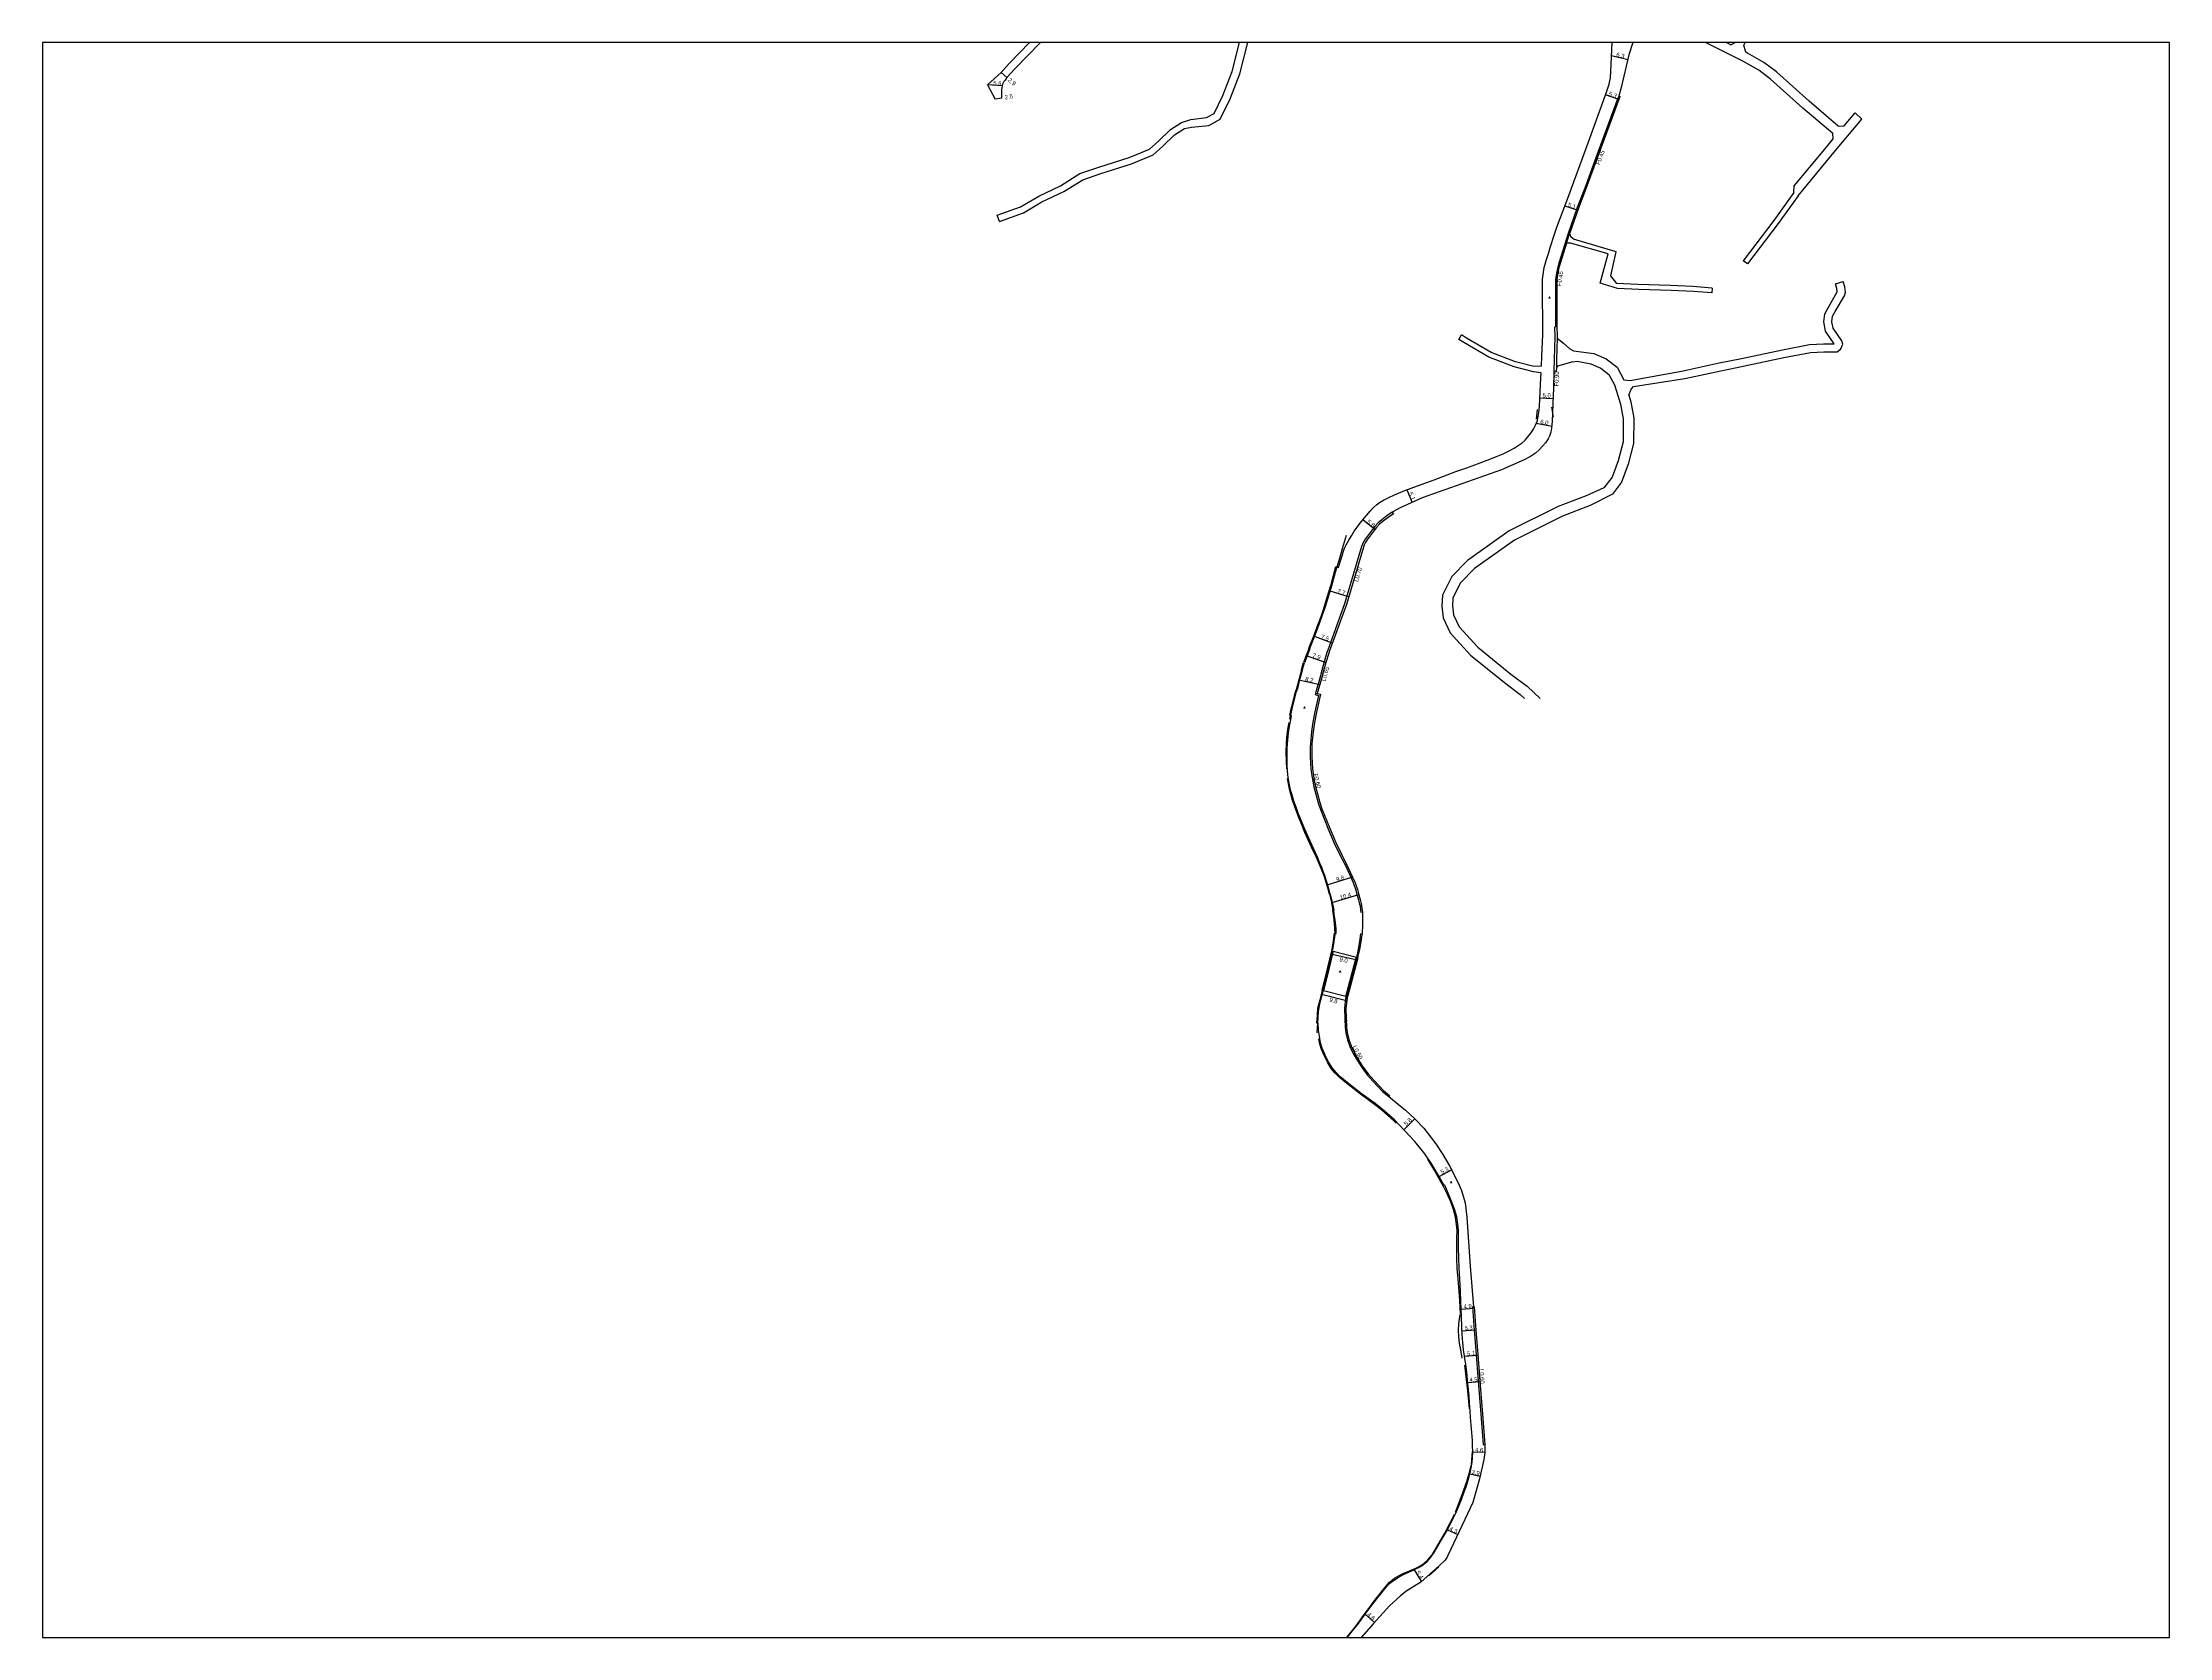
# Model space of a CAD drawing. Header units: metres. Extents: x -16001 to -12000, y -96000 to -93000.
# Drawn here: x -16000 to -15200, y -95400 to -94800 of the extents above; entities that cross this region are included whole.
import ezdxf

# ---------------------------------------------------------------- set-up
doc = ezdxf.new("R2010")
doc.units = ezdxf.units.M
doc.header["$LTSCALE"] = 2.5
for name, color, linetype in [('側溝・桝', 7, 'Continuous'), ('図郭', 7, 'Continuous'), ('幅員', 7, 'Continuous'), ('歩道・分離帯・安全施設', 7, 'Continuous'), ('舗装', 7, 'Continuous'), ('道路', 7, 'Continuous')]:
    doc.layers.add(name, color=color, linetype=linetype)
doc.styles.get("Standard").update_dxf_attribs({"font": ''})
doc.styles.add('YOKO_DECO', font='txt.shx', dxfattribs={"bigfont": 'extfont.shx'})
doc.styles.get('Standard').set_extended_font_data('@MS PGothic')

msp = doc.modelspace()

# ---------------------------------------------------------------- linework, layer by layer
at = {"layer": '側溝・桝'}
for points in [[(-15407.08, -94820.13), (-15407.44, -94820.88), (-15410.99, -94830.47), (-15415.23, -94841.97), (-15419.94, -94854.82), (-15422.76, -94862.1), (-15426.13, -94871.88), (-15429.53, -94882.67), (-15430.21, -94884.98), (-15430.55, -94886.78), (-15430.71, -94887.58), (-15430.81, -94888.35), (-15430.89, -94889.32), (-15430.95, -94893.21), (-15430.91, -94897.13), (-15430.93, -94902.85), (-15430.97, -94907.01), (-15431.29, -94907.02), (-15431.23, -94910.57), (-15431.4, -94919.18), (-15431.51, -94923.68)], [(-15426.75, -94875.44), (-15425.51, -94871.55)], [(-15430.36, -94911.16), (-15430.51, -94919.2), (-15430.59, -94922.31)], [(-15492.31, -94976.69), (-15494.32, -94978.05), (-15496.25, -94979.51), (-15497.59, -94980.7), (-15498.84, -94982.02), (-15499.82, -94983.23), (-15502.46, -94986.77), (-15503.11, -94987.81), (-15503.54, -94988.65), (-15503.87, -94989.58), (-15506.88, -94999.77), (-15510.24, -95011.19), (-15516.57, -95028.64), (-15516.88, -95029.48)], [(-15516.88, -95029.48), (-15517.92, -95033), (-15519.19, -95037.61)], [(-15519.37, -95038.25), (-15520.16, -95041.36), (-15521.02, -95044.26)], [(-15519.19, -95037.61), (-15519.37, -95038.25)], [(-15521.15, -95044.72), (-15521.3, -95045.27), (-15520.08, -95045.61), (-15521.46, -95051.76), (-15522.22, -95055.73), (-15522.71, -95059.2), (-15523.14, -95063.71), (-15523.19, -95065.06), (-15523.25, -95066.96), (-15523.2, -95068.51), (-15523.12, -95071.09), (-15522.96, -95073.31), (-15522.6, -95075.9), (-15522.24, -95077.87), (-15521.78, -95080.01), (-15521.09, -95082.77), (-15520.19, -95086.04), (-15519.38, -95088.47), (-15516.56, -95095.58), (-15514.12, -95101.17), (-15511.9, -95105.87), (-15510.47, -95108.6), (-15509.34, -95110.94), (-15508.55, -95112.65), (-15507.79, -95114.27), (-15506.92, -95116.33)], [(-15521.02, -95044.26), (-15521.15, -95044.72), (-15520.54, -95044.88)], [(-15506.92, -95116.33), (-15506.05, -95118.81), (-15505.47, -95120.8), (-15504.98, -95122.56), (-15504.6, -95124.1)], [(-15504.6, -95124.1), (-15504.46, -95124.82), (-15504.24, -95126.53), (-15504.18, -95127.14), (-15503.57, -95127.08)], [(-15509.38, -95159.46), (-15509.9, -95159.41), (-15510.3, -95163.44), (-15510.21, -95167.11), (-15510.02, -95170.59), (-15509.82, -95172.5), (-15509.21, -95175.22), (-15508.28, -95177.7), (-15507.05, -95180.27), (-15505.93, -95182.25), (-15504.08, -95185.22), (-15501.78, -95188.32), (-15499.55, -95190.88), (-15495.95, -95194.65), (-15494.07, -95196.17), (-15493.63, -95196.45)], [(-15461.79, -95275.63), (-15462.13, -95275.66), (-15461.46, -95284.4), (-15460.75, -95293.62), (-15460.17, -95302), (-15459.05, -95316.03), (-15458.17, -95327.4), (-15457.55, -95327.36)]]:
    msp.add_lwpolyline(points, dxfattribs=at)
at = {"layer": '図郭'}
msp.add_lwpolyline([(-16000, -95400), (-15200, -95400), (-15200, -94800), (-16000, -94800)], close=True, dxfattribs=at)
at = {"layer": '幅員'}
for points in [[(-15409.84, -94804.93), (-15403.72, -94806.38)], [(-15407.15, -94821.47), (-15412.1, -94819.68)], [(-15427.37, -94861.43), (-15422.59, -94863.08)], [(-15436.82, -94933.66), (-15431.85, -94933.85)], [(-15438.15, -94943.18), (-15432.36, -94944.34)], [(-15486.91, -94968.29), (-15484.79, -94972.98)], [(-15498.94, -94983.25), (-15503.41, -94979.53)], [(-15508.73, -95008.5), (-15516.07, -95006.31)], [(-15514.87, -95025.99), (-15521.87, -95023.37)], [(-15524.73, -95030.55), (-15517.28, -95033.18)], [(-15527.51, -95039.69), (-15519.52, -95041.54)], [(-15507.23, -95114.02), (-15516.57, -95116.88)], [(-15514.88, -95123.45), (-15504.9, -95120.51)], [(-15506.09, -95145.1), (-15514.89, -95143.08)], [(-15509.49, -95160.54), (-15518.96, -95158.1)], [(-15487.98, -95208.97), (-15483.83, -95204.88)], [(-15474.72, -95226.65), (-15470.04, -95224.08)], [(-15466.44, -95276.49), (-15461.51, -95276.11)], [(-15466.13, -95284.63), (-15460.88, -95284.23)], [(-15465.19, -95294.21), (-15460.14, -95293.85)], [(-15463.92, -95304.11), (-15459.41, -95303.75)], [(-15457.51, -95330.44), (-15462.08, -95330.34)], [(-15463.1, -95338.47), (-15459.29, -95339.33)], [(-15471.6, -95359.48), (-15467.67, -95361.31)], [(-15484.15, -95374.54), (-15481.34, -95379.11)], [(-15502.47, -95391.21), (-15499.07, -95394.32)]]:
    msp.add_lwpolyline(points, dxfattribs=at)
at = {"layer": '幅員', "flags": 128}
for points in [[(-15638.97, -94816.31), (-15644.56, -94815.95)], [(-15637.27, -94813.16), (-15639.47, -94811.27)], [(-15639.19, -94820.88), (-15641.65, -94821.33)]]:
    msp.add_lwpolyline(points, dxfattribs=at)
at = {"layer": '歩道・分離帯・安全施設'}
for points in [[(-15438.04, -94941.65), (-15437.72, -94938.02)], [(-15431.7, -94940.93), (-15432.25, -94937.2)], [(-15523.36, -95028.14), (-15523.16, -95027.62), (-15521.96, -95024.5), (-15520.83, -95021.53), (-15519.56, -95018.19), (-15518.55, -95015.31), (-15517.48, -95012.21), (-15516.56, -95009.25), (-15515.35, -95005.21), (-15513.68, -94999.22), (-15512.09, -94993.92), (-15511.02, -94990.28), (-15509.56, -94985.28)], [(-15523.36, -95028.14), (-15524.37, -95030.69), (-15525.29, -95033.3)], [(-15526.2, -95036.2), (-15527.21, -95039.77), (-15528.14, -95043.53)], [(-15526.2, -95036.2), (-15525.29, -95033.3)], [(-15530.82, -95054.56), (-15529.95, -95050.69), (-15529.1, -95047.17), (-15528.31, -95044.15), (-15528.14, -95043.53)], [(-15532.04, -95073.26), (-15532.16, -95070.44), (-15532.25, -95066.82), (-15532.15, -95063.66), (-15532, -95061.47), (-15531.58, -95058.4), (-15531.14, -95055.86)], [(-15515.92, -95120.43), (-15516.55, -95117.98), (-15517.13, -95116.03), (-15517.99, -95113.53), (-15519.05, -95110.7), (-15520.88, -95106.56), (-15522.66, -95102.68), (-15525.17, -95097.14), (-15526.39, -95094.24), (-15527.72, -95090.88), (-15528.95, -95087.57), (-15529.94, -95084.64), (-15530.95, -95080.93), (-15531.73, -95076.86)], [(-15515.92, -95120.43), (-15515.55, -95121.89), (-15515.18, -95123.52), (-15514.88, -95125.16), (-15514.65, -95126.57)], [(-15514.68, -95141.35), (-15514.27, -95139.05), (-15513.85, -95135.58), (-15513.87, -95133.06), (-15514.02, -95131.36), (-15514.32, -95129.06), (-15514.65, -95126.57)], [(-15505.62, -95143.93), (-15505.32, -95142.47), (-15504.79, -95139.71), (-15504.42, -95137.34), (-15504.16, -95135.16)], [(-15514.85, -95141.78), (-15516.47, -95148.51), (-15518.4, -95156.7)], [(-15509.45, -95158.96), (-15505.81, -95145.28), (-15505.53, -95144.13)], [(-15520.52, -95172.5), (-15520.16, -95166.89), (-15520.01, -95164.6), (-15519.52, -95161.46), (-15518.35, -95156.92)], [(-15509.34, -95159.41), (-15509.75, -95163.46), (-15509.65, -95167.09), (-15509.59, -95168.34)], [(-15490.88, -95206.53), (-15491.79, -95205.6), (-15496.37, -95201.54), (-15499.04, -95199.45), (-15504.24, -95195.66), (-15509.53, -95191.49), (-15512.28, -95189.25), (-15513.76, -95187.77), (-15515.27, -95186), (-15516.64, -95183.6), (-15517.93, -95181.13), (-15519.03, -95178.49), (-15519.64, -95176.35), (-15519.94, -95174.83)], [(-15466.66, -95278.07), (-15466.94, -95273.41), (-15467.16, -95269.85), (-15467.57, -95265.13), (-15467.86, -95261.24), (-15468.05, -95257.38), (-15468.05, -95253.18), (-15467.99, -95249.63), (-15467.96, -95246.94), (-15468.13, -95244.63), (-15468.49, -95241.9), (-15469.27, -95239.04), (-15470.32, -95236.07), (-15471.5, -95233.37), (-15473.04, -95230.34), (-15474.77, -95227.23), (-15476.34, -95224.45), (-15478.97, -95220.02)], [(-15466.03, -95294.94), (-15466.58, -95291.76), (-15467.03, -95289.29), (-15467.25, -95286.95), (-15467.38, -95284.42), (-15467.3, -95281.96), (-15466.83, -95278.5)], [(-15463.29, -95313.97), (-15463.93, -95307.26), (-15464.99, -95297.52)], [(-15468.59, -95352.89), (-15467.13, -95349.26), (-15466.27, -95346.8), (-15465.45, -95344.51), (-15464.22, -95341.38), (-15463.1, -95337.42), (-15462.6, -95335.33)], [(-15462.54, -95334.88), (-15462.21, -95330.03)], [(-15509.48, -95400), (-15509.23, -95399.72), (-15507.89, -95398.18), (-15506.25, -95396.08), (-15504.59, -95393.86), (-15503.09, -95391.71), (-15500.77, -95388.54), (-15498.52, -95385.47), (-15497.23, -95383.91), (-15495.39, -95381.56), (-15493.37, -95379.18), (-15491.54, -95377.63), (-15489.79, -95376.68), (-15487.96, -95375.85), (-15485.9, -95374.96), (-15483.46, -95373.87), (-15481.99, -95373.13), (-15480.28, -95372.01), (-15478.9, -95370.79), (-15477.36, -95368.9), (-15476.38, -95367.4), (-15474.8, -95364.7), (-15472.55, -95360.73), (-15470.68, -95357.16), (-15468.93, -95353.66)], [(-15478.54, -95376.77), (-15474.85, -95373.44)]]:
    msp.add_lwpolyline(points, dxfattribs=at)
at = {"layer": '舗装'}
for points in [[(-15514.59, -95141.83), (-15505.84, -95144.06)], [(-15509.77, -95158.93), (-15518.14, -95156.75)]]:
    msp.add_lwpolyline(points, dxfattribs=at)
at = {"layer": '道路', "flags": 128}
for points in [[(-15628.79, -94800), (-15636.46, -94807.84), (-15639.47, -94811.27), (-15644.56, -94815.95)], [(-15624.59, -94800), (-15634.24, -94809.86), (-15637.27, -94813.16), (-15637.94, -94814.12), (-15638.26, -94814.5)], [(-15568.14, -94828.9), (-15562.25, -94828.24), (-15559.36, -94826.64), (-15556.09, -94819.96), (-15552.57, -94810.86), (-15549.81, -94800)], [(-15567.8, -94831.88), (-15561.33, -94831.15), (-15557.08, -94828.81), (-15553.34, -94821.17), (-15549.7, -94811.77), (-15546.71, -94800)], [(-15326.64, -94834.24), (-15337.88, -94824.65), (-15350.08, -94813.77), (-15354.49, -94810.39), (-15360.41, -94807.05), (-15374.54, -94800)], [(-15364.94, -94800.88), (-15366.69, -94800)], [(-15364.94, -94800.88), (-15363.41, -94800)], [(-15359.32, -94803.68), (-15360.06, -94800.95), (-15359.55, -94800)], [(-15324.58, -94831.42), (-15335.58, -94822), (-15347.85, -94811.07), (-15352.56, -94807.46), (-15358.76, -94803.96), (-15359.32, -94803.68)], [(-15644.56, -94815.95), (-15641.65, -94821.33)], [(-15639.19, -94820.88), (-15639.12, -94817.76), (-15638.97, -94816.31), (-15638.63, -94815.29), (-15638.26, -94814.5)], [(-15639.19, -94820.88), (-15641.65, -94821.33)], [(-15640.9, -94864.95), (-15632.12, -94861.77), (-15625.29, -94857.77), (-15617.08, -94853.89), (-15609.78, -94849.31), (-15602.73, -94846.93), (-15591.29, -94843.31), (-15583.66, -94840.12), (-15580.3, -94837.14), (-15575.77, -94832.77), (-15571.6, -94830.03), (-15568.14, -94828.9)], [(-15640.05, -94867.3), (-15631.05, -94864.04), (-15624.12, -94859.98), (-15615.88, -94856.09), (-15608.7, -94851.59), (-15601.97, -94849.31), (-15590.44, -94845.66), (-15582.32, -94842.27), (-15578.6, -94838.97), (-15574.21, -94834.74), (-15570.52, -94832.31), (-15567.8, -94831.88)], [(-15339.62, -94857.66), (-15325.56, -94840.66), (-15315.75, -94828.86)], [(-15324.58, -94831.42), (-15322.37, -94831.34)], [(-15322.37, -94831.34), (-15318.27, -94826.42)], [(-15315.75, -94828.86), (-15318.27, -94826.42)], [(-15341.25, -94856.46), (-15341.19, -94853.96), (-15329.03, -94839.36), (-15326.46, -94836.27)], [(-15326.46, -94836.27), (-15326.64, -94834.24)], [(-15341.25, -94856.46), (-15348.81, -94866.92), (-15360.33, -94882.09)], [(-15339.62, -94857.66), (-15347.19, -94868.13), (-15358.7, -94883.3)], [(-15640.05, -94867.3), (-15640.9, -94864.95)], [(-15408.14, -94878.73), (-15424.18, -94873.97), (-15425.14, -94873.08), (-15425.51, -94871.55)], [(-15414.07, -94890.51), (-15411.17, -94879.53), (-15425.27, -94875.49), (-15426.75, -94875.44)], [(-15410.14, -94887.81), (-15408.14, -94878.73)], [(-15372.02, -94892.35), (-15379.28, -94891.84), (-15387.7, -94891.44), (-15399.92, -94891.02), (-15407.87, -94890.63), (-15410.14, -94887.81)], [(-15358.7, -94883.3), (-15360.33, -94882.09)], [(-15372.14, -94894.17), (-15378.97, -94893.69), (-15387.38, -94893.29), (-15399.6, -94892.87), (-15407.56, -94892.48), (-15414.07, -94890.51)], [(-15405.2, -94926.9), (-15402.84, -94927.15), (-15382.85, -94923.46), (-15369.4, -94920.55), (-15360.98, -94918.87), (-15345.59, -94915.61), (-15335.33, -94913.66), (-15330.14, -94913.35), (-15326.54, -94913.35), (-15326.07, -94913.35), (-15326.09, -94913.38), (-15326.08, -94913.33), (-15329.33, -94908.61), (-15329.97, -94905.13), (-15329.6, -94902.03), (-15328.36, -94899.75), (-15325.06, -94894.09), (-15324.94, -94893.64), (-15325.07, -94892.48), (-15325.57, -94890.75)], [(-15403.34, -94932.67), (-15402.51, -94930.44), (-15401.58, -94929.41), (-15382.31, -94926.41), (-15368.8, -94923.49), (-15360.37, -94921.8), (-15345.01, -94918.55), (-15334.97, -94916.65), (-15330.05, -94916.35), (-15326.54, -94916.35), (-15324.93, -94916.36), (-15323.66, -94915.21), (-15322.81, -94913.47), (-15323.29, -94912.21), (-15326.49, -94907.46), (-15326.93, -94905.03), (-15326.69, -94902.95), (-15325.75, -94901.23), (-15322.25, -94895.24), (-15321.9, -94893.86), (-15322.12, -94891.89), (-15322.68, -94889.93)], [(-15372.02, -94892.35), (-15372.14, -94894.17)], [(-15325.57, -94890.75), (-15322.68, -94889.93)], [(-15467.34, -94911.71), (-15466.27, -94910.02)], [(-15436.21, -94921.73), (-15439.02, -94921.85), (-15445.92, -94920.07), (-15455.13, -94916.55), (-15464.43, -94911.18), (-15466.27, -94910.02)], [(-15403.34, -94932.67), (-15402.58, -94935.11), (-15401.47, -94941.27), (-15401.54, -94950.81), (-15403.6, -94958.62), (-15406.11, -94965.44), (-15409.55, -94969.93)], [(-15412.73, -94967.5), (-15419.35, -94970.52), (-15429.87, -94974.49), (-15448.38, -94983.74), (-15464.02, -94994.84), (-15469.94, -95000.93), (-15473.44, -95007.84), (-15473.7, -95011.99), (-15473.15, -95016.38), (-15470.54, -95022.06), (-15462.86, -95030.42), (-15450.13, -95040.78), (-15444.17, -95045.21), (-15442.54, -95046.71)], [(-15409.55, -94969.93), (-15417.83, -94974.22), (-15428.26, -94978.16), (-15446.31, -94987.18), (-15461.4, -94997.89), (-15466.65, -95003.28), (-15469.5, -95008.91), (-15469.68, -95011.87), (-15469.26, -95015.27), (-15467.17, -95019.82), (-15460.12, -95027.5), (-15447.68, -95037.62), (-15441.61, -95042.13), (-15436.67, -95046.71)]]:
    msp.add_lwpolyline(points, dxfattribs=at)
at = {"layer": '道路'}
for points in [[(-15401.84, -94800), (-15403.3, -94804.62), (-15406.24, -94816.97), (-15407.08, -94820.13), (-15406.65, -94820.34), (-15407, -94821.07), (-15410.54, -94830.64), (-15414.78, -94842.11), (-15419.49, -94854.98), (-15422.31, -94862.26), (-15425.51, -94871.55)], [(-15410.27, -94813.33), (-15409.99, -94808.2), (-15409.61, -94800)], [(-15436.21, -94921.73), (-15436.03, -94917.97), (-15435.75, -94909.94), (-15435.83, -94890.71), (-15435.78, -94889.07), (-15435.47, -94886.38), (-15435.13, -94884.62), (-15434.8, -94883.42), (-15434.39, -94882.06), (-15433.49, -94878.93), (-15432.94, -94877.13), (-15431.32, -94872.13), (-15430.39, -94869.52), (-15426.32, -94858.61), (-15418.6, -94837.71), (-15411.76, -94818.72), (-15410.78, -94815.71), (-15410.27, -94813.33)], [(-15426.75, -94875.44), (-15429.08, -94882.81), (-15429.75, -94885.09), (-15430.09, -94886.87), (-15430.24, -94887.66), (-15430.34, -94888.4), (-15430.42, -94889.34), (-15430.48, -94893.21), (-15430.43, -94897.13), (-15430.46, -94902.85), (-15430.49, -94906.56), (-15430.34, -94910.57), (-15430.36, -94911.16), (-15427.91, -94913.14), (-15425.59, -94915.23), (-15424.12, -94916)], [(-15436.33, -94924.21), (-15439.23, -94923.86), (-15446.53, -94921.98), (-15455.99, -94918.37), (-15465.47, -94912.9), (-15467.34, -94911.71)], [(-15424.39, -94920.15), (-15422.75, -94919.91), (-15417.68, -94920.86), (-15413.88, -94922.5), (-15410.9, -94924.83), (-15408.74, -94928.77), (-15406.48, -94936.06), (-15405.48, -94941.61), (-15405.53, -94950.27), (-15407.42, -94957.42), (-15409.66, -94963.49), (-15412.73, -94967.5)], [(-15424.12, -94916), (-15416.5, -94917.01), (-15411.83, -94919.04), (-15407.79, -94922.18), (-15405.2, -94926.9)], [(-15424.39, -94920.15), (-15430.15, -94921.74), (-15430.59, -94922.31), (-15430.63, -94923.71), (-15431.51, -94923.68), (-15431.74, -94930.11), (-15431.81, -94932.83), (-15432.18, -94942.5), (-15432.43, -94945.1), (-15432.73, -94946.57), (-15433.2, -94948.07), (-15433.65, -94949.04), (-15434.69, -94950.58), (-15435.77, -94951.87), (-15437.04, -94953.21), (-15438.5, -94954.44), (-15440.28, -94955.79), (-15442.7, -94957.03), (-15451.19, -94960.71), (-15481.1, -94971.31), (-15489.38, -94975.05), (-15492.31, -94976.69), (-15491.92, -94977.28), (-15493.91, -94978.62), (-15495.8, -94980.05), (-15497.1, -94981.21), (-15498.31, -94982.49), (-15499.29, -94983.69), (-15501.88, -94987.16), (-15502.5, -94988.15), (-15502.89, -94988.92), (-15503.2, -94989.8), (-15506.21, -94999.97), (-15509.58, -95011.41), (-15515.92, -95028.88), (-15516.22, -95029.72)], [(-15512.53, -94997.44), (-15511.79, -94995.02), (-15511.21, -94993.1), (-15510.74, -94991.67), (-15510.24, -94990.27), (-15509.61, -94988.92), (-15508.69, -94987.16), (-15507.71, -94985.55), (-15506.6, -94983.85), (-15505.5, -94982.29), (-15504.5, -94980.98), (-15503.4, -94979.52), (-15500.68, -94976.25), (-15499.44, -94974.91), (-15498.3, -94973.88), (-15497.18, -94973.07), (-15495.58, -94972.1), (-15493.63, -94971.11), (-15491.53, -94970.17), (-15487.66, -94968.57), (-15482.85, -94966.77), (-15476.59, -94964.54), (-15468.41, -94961.43), (-15464.28, -94960.01), (-15459.22, -94958.07), (-15456.68, -94957.1), (-15453.18, -94955.73), (-15450.58, -94954.69), (-15448.3, -94953.57), (-15446.53, -94952.64), (-15444.91, -94951.63), (-15443.51, -94950.55), (-15442.39, -94949.53), (-15441.31, -94948.37), (-15440.2, -94946.94), (-15439.25, -94945.48), (-15438.47, -94943.99), (-15437.76, -94942.22), (-15437.21, -94939.23), (-15436.98, -94936.82), (-15436.43, -94926.17), (-15436.33, -94924.21)], [(-15523.75, -95028.08), (-15523.42, -95027.26), (-15522.16, -95024.14), (-15521.2, -95021.59), (-15520.18, -95018.83), (-15519.08, -95015.9), (-15518.16, -95013.3), (-15516.77, -95008.63), (-15515.34, -95003.86), (-15513.51, -94997.16), (-15512.53, -94997.44)], [(-15523.75, -95028.08), (-15524.73, -95030.55), (-15525.66, -95033.18)], [(-15516.22, -95029.72), (-15517.28, -95033.18), (-15518.55, -95037.79)], [(-15526.52, -95036.08), (-15527.51, -95039.69), (-15528.46, -95043.45)], [(-15526.52, -95036.08), (-15526.47, -95035.88), (-15525.96, -95034.13), (-15525.66, -95033.18)], [(-15518.73, -95038.43), (-15519.52, -95041.54), (-15520.41, -95044.44)], [(-15518.55, -95037.79), (-15518.73, -95038.43)], [(-15515.63, -95120.36), (-15516.15, -95118.25), (-15516.64, -95116.64), (-15517.15, -95115.08), (-15517.75, -95113.33), (-15518.28, -95111.88), (-15518.86, -95110.34), (-15519.52, -95108.75), (-15520.49, -95106.52), (-15521.8, -95103.51), (-15523.11, -95100.63), (-15524.33, -95097.89), (-15525.58, -95095.07), (-15526.48, -95092.87), (-15527.67, -95089.86), (-15528.53, -95087.62), (-15529.33, -95085.35), (-15529.91, -95083.56), (-15530.41, -95081.87), (-15530.88, -95079.87), (-15531.23, -95078.03), (-15531.55, -95075.46), (-15531.69, -95073.87), (-15531.82, -95072.06), (-15531.87, -95070.22), (-15531.88, -95067.97), (-15531.84, -95065.3), (-15531.63, -95062.44), (-15531.33, -95059.71), (-15530.93, -95057.21), (-15530.52, -95054.8), (-15530.26, -95053.27), (-15530.87, -95053.17), (-15530.35, -95050.68), (-15529.77, -95048.36), (-15529.23, -95046.21), (-15528.55, -95043.76), (-15528.46, -95043.45)], [(-15520.41, -95044.44), (-15520.54, -95044.88), (-15519.34, -95045.15), (-15520.86, -95051.88), (-15521.61, -95055.83), (-15522.1, -95059.28), (-15522.52, -95063.77), (-15522.57, -95065.08), (-15522.63, -95066.96), (-15522.58, -95068.49), (-15522.5, -95071.06), (-15522.34, -95073.24), (-15521.99, -95075.81), (-15521.64, -95077.75), (-15521.18, -95079.87), (-15520.49, -95082.62), (-15519.6, -95085.86), (-15518.8, -95088.26), (-15515.99, -95095.34), (-15513.55, -95100.91), (-15511.34, -95105.59), (-15509.91, -95108.32), (-15508.78, -95110.67), (-15507.98, -95112.39), (-15507.23, -95114.02), (-15506.34, -95116.11)], [(-15506.34, -95116.11), (-15505.46, -95118.62), (-15504.87, -95120.63), (-15504.38, -95122.4), (-15504, -95123.95)], [(-15515.63, -95120.36), (-15515.25, -95121.82), (-15514.88, -95123.45), (-15514.57, -95125.11), (-15514.35, -95126.51)], [(-15513.48, -95133.47), (-15513.6, -95132.16), (-15513.85, -95130.1), (-15514.12, -95127.93), (-15514.35, -95126.51)], [(-15504, -95123.95), (-15503.85, -95124.72), (-15503.63, -95126.46), (-15503.57, -95127.08), (-15503.58, -95129.43), (-15503.55, -95132.21), (-15503.71, -95134.92), (-15503.98, -95137.4), (-15504.36, -95139.79), (-15504.63, -95141.11)], [(-15520.66, -95168.85), (-15520.5, -95165.92), (-15520.27, -95163.28), (-15519.24, -95159.24), (-15518.61, -95156.66), (-15518.14, -95156.75), (-15516.2, -95148.55), (-15514.59, -95141.83), (-15515.07, -95141.74), (-15514.41, -95137.99), (-15514.06, -95135.07), (-15513.42, -95135.13), (-15513.48, -95133.47)], [(-15504.63, -95141.11), (-15505.37, -95144.17), (-15505.84, -95144.06), (-15506.12, -95145.2), (-15509.77, -95158.93), (-15509.33, -95158.97)], [(-15509.33, -95158.97), (-15509.79, -95163.46), (-15509.69, -95167.09), (-15509.5, -95170.55), (-15509.31, -95172.42), (-15508.71, -95175.07), (-15507.81, -95177.49), (-15506.59, -95180.03), (-15505.49, -95181.98), (-15503.66, -95184.93), (-15501.37, -95187.99), (-15499.17, -95190.53), (-15495.6, -95194.27), (-15493.34, -95196.09), (-15493.63, -95196.45), (-15487.29, -95201.63), (-15483.8, -95204.9), (-15480.45, -95208.4), (-15475.96, -95214.36), (-15473.28, -95218.3), (-15470.84, -95222.53), (-15467.66, -95228.72), (-15466.27, -95231.85), (-15464.91, -95236.55)], [(-15470.71, -95234.39), (-15472.58, -95229.89), (-15472.85, -95230.03), (-15475.08, -95225.99), (-15477.43, -95221.92), (-15480.09, -95218), (-15483.83, -95213.48), (-15487.73, -95209.23), (-15491.52, -95205.32), (-15496.12, -95201.24), (-15498.8, -95199.14), (-15504.01, -95195.35), (-15509.29, -95191.19), (-15512.02, -95188.96), (-15513.47, -95187.51), (-15514.95, -95185.77), (-15516.3, -95183.41), (-15517.58, -95180.96), (-15518.66, -95178.36), (-15519.26, -95176.26), (-15519.73, -95173.85), (-15520.07, -95171.5), (-15520.14, -95168.9), (-15520.66, -95168.85)], [(-15509.22, -95400), (-15509.13, -95399.9), (-15507.24, -95397.55), (-15505.45, -95395.21), (-15503.8, -95393.02), (-15502.47, -95391.21), (-15500.38, -95388.32), (-15497.63, -95384.8), (-15496.17, -95382.98), (-15493.97, -95380.33), (-15493.39, -95379.74), (-15492.72, -95379.22), (-15491.99, -95378.64), (-15490.38, -95377.51), (-15488.3, -95376.43), (-15486.73, -95375.73), (-15485.89, -95375.32), (-15484.77, -95374.83), (-15483.48, -95374.23), (-15482.28, -95373.63), (-15481.25, -95373.05), (-15480.28, -95372.33), (-15479.25, -95371.43), (-15478.28, -95370.42), (-15477.42, -95369.28), (-15476.61, -95368.02), (-15474.63, -95364.77), (-15473.77, -95363.32), (-15472.67, -95361.4), (-15471.6, -95359.48), (-15470.63, -95357.68), (-15469.63, -95355.8), (-15468.58, -95353.51), (-15467.44, -95350.88), (-15466.34, -95348.13), (-15465.36, -95345.55), (-15464.5, -95343.3), (-15463.76, -95340.86), (-15463.1, -95338.47), (-15462.63, -95336.19), (-15462.29, -95334.09), (-15462.13, -95332.39), (-15462.08, -95330.23), (-15462.13, -95327.63), (-15462.19, -95325.82), (-15462.85, -95317.27), (-15463.03, -95314.73), (-15463.22, -95311.86), (-15463.46, -95309.04), (-15463.79, -95305.55), (-15464.01, -95303.23), (-15464.34, -95300.08), (-15464.69, -95297.26), (-15465.19, -95294.21), (-15465.52, -95291.8), (-15465.82, -95289.05), (-15466.06, -95286.06), (-15466.2, -95283.07), (-15466.34, -95279.35), (-15466.55, -95273.38), (-15466.72, -95269.83), (-15466.93, -95265.08), (-15467.16, -95261.12), (-15467.33, -95257.35), (-15467.39, -95253.13), (-15467.42, -95249.55), (-15467.47, -95246.84), (-15467.67, -95244.51), (-15468.08, -95241.75), (-15468.91, -95238.85), (-15470.04, -95235.99), (-15470.71, -95234.39)], [(-15464.91, -95236.55), (-15464.26, -95241.87), (-15463.08, -95260.35), (-15461.79, -95275.63), (-15461.55, -95275.62), (-15460.87, -95284.36), (-15460.16, -95293.58), (-15459.55, -95301.96), (-15458.43, -95315.98), (-15457.55, -95327.36), (-15457.51, -95330.44), (-15457.88, -95333.1), (-15459.52, -95340.35), (-15462.08, -95349.25), (-15468.12, -95362.29), (-15471.4, -95369.2), (-15471.68, -95369.79), (-15472.01, -95370.3), (-15472.47, -95370.89), (-15474.54, -95372.98), (-15481.55, -95379.24), (-15486.85, -95382.5), (-15487.79, -95383.18), (-15488.57, -95383.78), (-15489.31, -95384.43), (-15493.36, -95388.09), (-15499.43, -95394.71), (-15504, -95400)]]:
    msp.add_lwpolyline(points, dxfattribs=at)
for points in [[(-15518.66, -95156.65), (-15516.72, -95148.43), (-15515.11, -95141.74), (-15514.59, -95141.83), (-15516.2, -95148.55), (-15518.14, -95156.75)], [(-15509.15, -95158.99), (-15509.77, -95158.93), (-15506.12, -95145.2), (-15505.84, -95144.06), (-15505.33, -95144.18), (-15505.24, -95144.2), (-15505.52, -95145.35)]]:
    msp.add_lwpolyline(points, close=True, dxfattribs=at)
at = {"layer": '道路', "flags": 128}
msp.add_lwpolyline([(-15505.84, -95144.06), (-15506.12, -95145.2), (-15509.77, -95158.93), (-15518.14, -95156.75), (-15516.2, -95148.55), (-15514.59, -95141.83)], close=True, dxfattribs=at)

# ---------------------------------------------------------------- texts
at = {"layer": '側溝・桝'}
for s, rotation, p in [('F0.45', 70, (-15414.31, -94846.17)), ('F0.45', 82, (-15428.84, -94891.71)), ('F0.90', 89, (-15429.74, -94929.38)), ('L0.70', 72.70349, (-15505.26, -95003)), ('L0.65', 75, (-15517.45, -95040.41)), ('F0.60', 284, (-15521.98, -95075.23)), ('L0.50', 298, (-15507.34, -95177.83)), ('L0.60', 274, (-15459.58, -95299.06))]:
    msp.add_text(s, height=1.6, rotation=rotation, dxfattribs=at).set_placement(p)
at = {"layer": '幅員'}
for s, rotation, p in [('6.3', 347, (-15408.18, -94805.27)), ('5.6', 356.35956, (-15642.43, -94816.01)), ('2.9', 319.37617, (-15637.07, -94814.38)), ('2.5', 10.54592, (-15637.92, -94821.45)), ('5.3', 340, (-15411.1, -94819.91)), ('5.1', 341, (-15426.45, -94861.65)), ('5.0', 358, (-15435.81, -94933.5)), ('6.0', 349, (-15436.76, -94943.36)), ('5.1', 294, (-15486.23, -94969.56)), ('5.8', 320, (-15501.97, -94980.54)), ('7.7', 343, (-15513.18, -95007)), ('7.5', 339, (-15519.33, -95024.11)), ('7.9', 341, (-15522.5, -95031.16)), ('8.2', 347, (-15525.19, -95040.12)), ('9.8', 17, (-15513.15, -95115.67)), ('10.4', 16, (-15511.79, -95122.43)), ('9.0', 347.12445, (-15512.28, -95145.59)), ('9.8', 345.5609, (-15516.14, -95160.79)), ('5.8', 44.5765, (-15487, -95207.65)), ('5.3', 28.79491, (-15473.62, -95225.76)), ('4.9', 4, (-15465.44, -95276.3)), ('5.3', 4, (-15465.1, -95284.44)), ('5.1', 4, (-15464.21, -95294)), ('4.5', 5, (-15463.25, -95303.96)), ('4.6', 357.37922, (-15461.19, -95330.2)), ('3.9', 347, (-15462.63, -95338.4)), ('4.3', 335, (-15471.03, -95359.65)), ('5.4', 302, (-15483.41, -95375.51)), ('4.6', 318, (-15501.94, -95391.61))]:
    msp.add_text(s, height=1.6, rotation=rotation, dxfattribs=at).set_placement(p)
at = {"layer": '舗装', "style": 'YOKO_DECO'}
for p in [(-15433.5, -94896.3, 256.76), (-15525.61, -95050.5, 241.62), (-15512.18, -95149.82, 242.73), (-15470.52, -95229.07, 248.74)]:
    msp.add_text('A', height=0.75, dxfattribs=at).set_placement(p)

doc.saveas('drawing.dxf')
